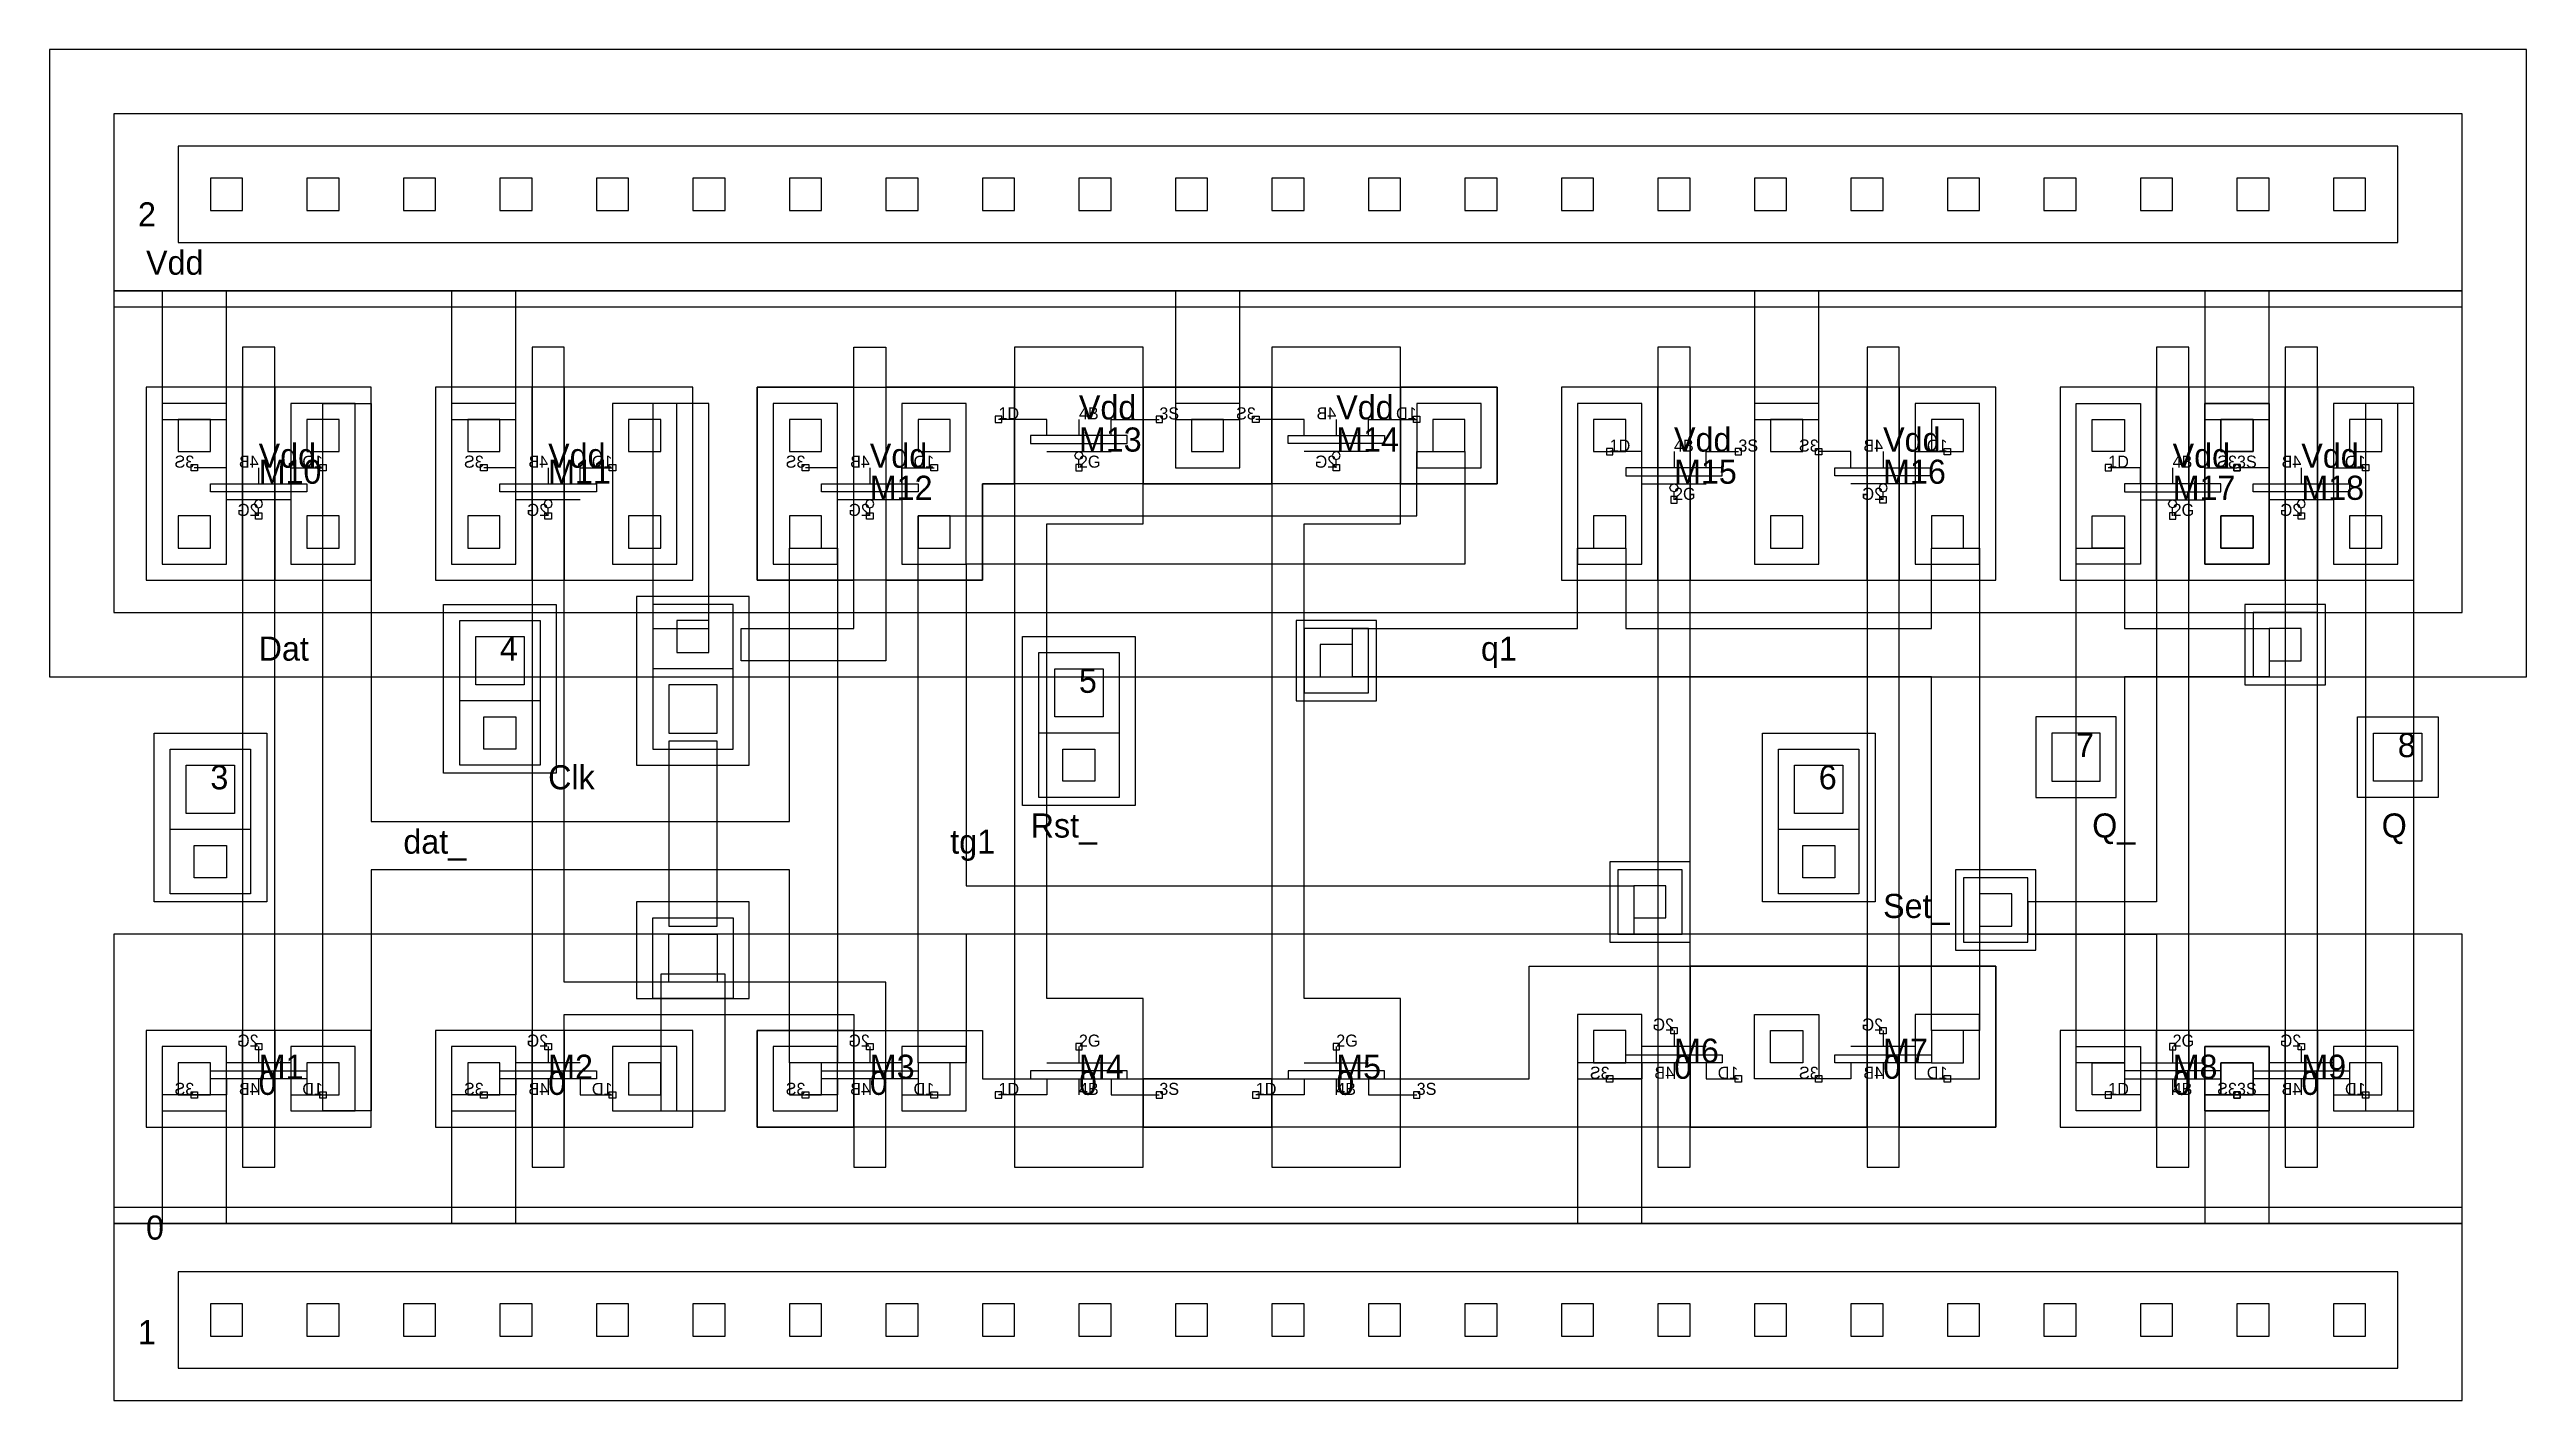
# Model space of a CAD drawing. Extents: x -4 to 794, y 0 to 644.
# Drawn here: x 306 to 460, y 230 to 314 of the extents above; entities that cross this region are included whole.
import ezdxf

# ---------------------------------------------------------------- set-up
doc = ezdxf.new("R2010")
doc.units = 0
for name, color, linetype in [('LAYER1', 7, 'CONTINUOUS'), ('LAYER10', 7, 'CONTINUOUS'), ('LAYER2', 7, 'CONTINUOUS'), ('LAYER25', 7, 'CONTINUOUS'), ('LAYER4', 7, 'CONTINUOUS'), ('LAYER42', 7, 'CONTINUOUS'), ('LAYER43', 7, 'CONTINUOUS'), ('LAYER44', 7, 'CONTINUOUS'), ('LAYER45', 7, 'CONTINUOUS'), ('LAYER46', 7, 'CONTINUOUS'), ('LAYER49', 7, 'CONTINUOUS'), ('LAYER5', 7, 'CONTINUOUS'), ('LAYER50', 7, 'CONTINUOUS'), ('LAYER51', 7, 'CONTINUOUS'), ('LAYER6', 7, 'CONTINUOUS'), ('LAYER8', 7, 'CONTINUOUS'), ('LAYER9', 7, 'CONTINUOUS')]:
    doc.layers.add(name, color=color, linetype=linetype)

# ---------------------------------------------------------------- blocks, each defined once
blk = doc.blocks.new('CCM1_1')
at = {"layer": 'LAYER25'}
blk.add_lwpolyline([(-1, -1), (1, -1), (1, 1), (-1, 1), (-1, -1)], dxfattribs=at)
at = {"layer": 'LAYER49'}
blk.add_lwpolyline([(-2, -2), (2, -2), (2, 2), (-2, 2), (-2, -2)], dxfattribs=at)
blk = doc.blocks.new('CCM1_2')
at = {"layer": 'LAYER25'}
for points in [[(-1, 5), (1, 5), (1, 7), (-1, 7), (-1, 5)], [(-1, -1), (1, -1), (1, 1), (-1, 1), (-1, -1)]]:
    blk.add_lwpolyline(points, dxfattribs=at)
at = {"layer": 'LAYER49'}
blk.add_lwpolyline([(-2, -2), (2, -2), (2, 8), (-2, 8), (-2, -2)], dxfattribs=at)
blk = doc.blocks.new('CCONT')
at = {"layer": 'LAYER25'}
blk.add_lwpolyline([(-1, -1), (1, -1), (1, 1), (-1, 1), (-1, -1)], dxfattribs=at)
blk = doc.blocks.new('CONT')
at = {"layer": 'LAYER25'}
blk.add_lwpolyline([(-1, -1), (1, -1), (1, 1), (-1, 1), (-1, -1)], dxfattribs=at)
blk = doc.blocks.new('M1V1M2')
at = {"layer": 'LAYER49'}
blk.add_lwpolyline([(-2.5, -2.5), (2.5, -2.5), (2.5, 2.5), (-2.5, 2.5), (-2.5, -2.5)], dxfattribs=at)
at = {"layer": 'LAYER50'}
blk.add_lwpolyline([(-1.5, -1.5), (1.5, -1.5), (1.5, 1.5), (-1.5, 1.5), (-1.5, -1.5)], dxfattribs=at)
at = {"layer": 'LAYER51'}
blk.add_lwpolyline([(-2.5, -2.5), (2.5, -2.5), (2.5, 2.5), (-2.5, 2.5), (-2.5, -2.5)], dxfattribs=at)
blk = doc.blocks.new('NMOS2X10_TOK')
at = {"layer": 'LAYER1'}
for points in [[(0, 2), (0, 1)], [(-2, 0), (-2, -1), (-4, -1)], [(-3, 0), (3, 0), (3, 0.5), (-3, 0.5), (-3, 0)], [(-2, 1), (2, 1)], [(0, 0), (0, -1)], [(2, 0), (2, -1), (4, -1)]]:
    blk.add_lwpolyline(points, dxfattribs=at)
at = {"layer": 'LAYER8'}
blk.add_lwpolyline([(-0.2, 1.8), (0.2, 1.8), (0.2, 2.2), (-0.2, 2.2), (-0.2, 1.8)], dxfattribs=at)
at = {"layer": 'LAYER9'}
for points in [[(-4.2, -1.2), (-3.8, -1.2), (-3.8, -0.8), (-4.2, -0.8), (-4.2, -1.2)], [(3.8, -1.2), (4.2, -1.2), (4.2, -0.8), (3.8, -0.8), (3.8, -1.2)]]:
    blk.add_lwpolyline(points, dxfattribs=at)
at = {"layer": 'LAYER5'}
for s, p in [('2G', (0, 2)), ('1D', (-4, -1)), ('4B', (0, -1)), ('3S', (4, -1))]:
    blk.add_text(s, height=0.75, dxfattribs=at).set_placement(p)
blk = doc.blocks.new('NMOS2X6_TOK')
at = {"layer": 'LAYER1'}
for points in [[(0, 2), (0, 1)], [(-2, 0), (-2, -1), (-4, -1)], [(-3, 0), (3, 0), (3, 0.5), (-3, 0.5), (-3, 0)], [(-2, 1), (2, 1)], [(0, 0), (0, -1)], [(2, 0), (2, -1), (4, -1)]]:
    blk.add_lwpolyline(points, dxfattribs=at)
at = {"layer": 'LAYER8'}
blk.add_lwpolyline([(-0.2, 1.8), (0.2, 1.8), (0.2, 2.2), (-0.2, 2.2), (-0.2, 1.8)], dxfattribs=at)
at = {"layer": 'LAYER9'}
for points in [[(-4.2, -1.2), (-3.8, -1.2), (-3.8, -0.8), (-4.2, -0.8), (-4.2, -1.2)], [(3.8, -1.2), (4.2, -1.2), (4.2, -0.8), (3.8, -0.8), (3.8, -1.2)]]:
    blk.add_lwpolyline(points, dxfattribs=at)
at = {"layer": 'LAYER5'}
for s, p in [('2G', (0, 2)), ('1D', (-4, -1)), ('4B', (0, -1)), ('3S', (4, -1))]:
    blk.add_text(s, height=0.75, dxfattribs=at).set_placement(p)
blk = doc.blocks.new('NMOS8X3_TOK')
at = {"layer": 'LAYER1'}
for points in [[(0, 2), (0, 1)], [(-2, 0), (-2, -1), (-5, -1)], [(-3, 0), (3, 0), (3, 0.5), (-3, 0.5), (-3, 0)], [(-2, 1), (2, 1)], [(0, 0), (0, -1)], [(2, 0), (2, -1), (5, -1)]]:
    blk.add_lwpolyline(points, dxfattribs=at)
at = {"layer": 'LAYER8'}
blk.add_lwpolyline([(-0.2, 1.8), (0.2, 1.8), (0.2, 2.2), (-0.2, 2.2), (-0.2, 1.8)], dxfattribs=at)
at = {"layer": 'LAYER9'}
for points in [[(-5.2, -1.2), (-4.8, -1.2), (-4.8, -0.8), (-5.2, -0.8), (-5.2, -1.2)], [(4.8, -1.2), (5.2, -1.2), (5.2, -0.8), (4.8, -0.8), (4.8, -1.2)]]:
    blk.add_lwpolyline(points, dxfattribs=at)
at = {"layer": 'LAYER5'}
for s, p in [('2G', (0, 2)), ('1D', (-5, -1)), ('4B', (0, -1)), ('3S', (5, -1))]:
    blk.add_text(s, height=0.75, dxfattribs=at).set_placement(p)
blk = doc.blocks.new('P1CCM1')
at = {"layer": 'LAYER25'}
blk.add_lwpolyline([(-1, -1), (1, -1), (1, 1), (-1, 1), (-1, -1)], dxfattribs=at)
at = {"layer": 'LAYER46'}
blk.add_lwpolyline([(-2.5, -2.5), (2.5, -2.5), (2.5, 2.5), (-2.5, 2.5), (-2.5, -2.5)], dxfattribs=at)
at = {"layer": 'LAYER49'}
blk.add_lwpolyline([(-2, -2), (2, -2), (2, 2), (-2, 2), (-2, -2)], dxfattribs=at)
blk = doc.blocks.new('P1CCM1V1M2')
at = {"layer": 'LAYER25'}
blk.add_lwpolyline([(-1, -5.5), (1, -5.5), (1, -3.5), (-1, -3.5), (-1, -5.5)], dxfattribs=at)
at = {"layer": 'LAYER46'}
blk.add_lwpolyline([(-3.5, -7), (3.5, -7), (3.5, 3.5), (-3.5, 3.5), (-3.5, -7)], dxfattribs=at)
at = {"layer": 'LAYER49'}
blk.add_lwpolyline([(-2.5, -6.5), (2.5, -6.5), (2.5, 2.5), (-2.5, 2.5), (-2.5, -6.5)], dxfattribs=at)
at = {"layer": 'LAYER50'}
blk.add_lwpolyline([(-1.5, -1.5), (1.5, -1.5), (1.5, 1.5), (-1.5, 1.5), (-1.5, -1.5)], dxfattribs=at)
at = {"layer": 'LAYER51'}
blk.add_lwpolyline([(-2.5, -2.5), (2.5, -2.5), (2.5, 2.5), (-2.5, 2.5), (-2.5, -2.5)], dxfattribs=at)
blk = doc.blocks.new('PMOS2X12_TOK')
at = {"layer": 'LAYER1'}
for points in [[(-2, 0), (-2, 1), (-4, 1)], [(-3, -0.5), (3, -0.5), (3, 0), (-3, 0), (-3, -0.5)], [(0, 1), (0, 0)], [(2, 0), (2, 1), (4, 1)], [(-2, -1), (2, -1)], [(0, -1.5), (-0.18, -1.43), (-0.25, -1.25), (-0.18, -1.07), (0, -1), (0.18, -1.07), (0.25, -1.25), (0.18, -1.43), (0, -1.5)], [(0, -2), (0, -1.5)]]:
    blk.add_lwpolyline(points, dxfattribs=at)
at = {"layer": 'LAYER10'}
for points in [[(-4.2, 0.8), (-3.8, 0.8), (-3.8, 1.2), (-4.2, 1.2), (-4.2, 0.8)], [(3.8, 0.8), (4.2, 0.8), (4.2, 1.2), (3.8, 1.2), (3.8, 0.8)]]:
    blk.add_lwpolyline(points, dxfattribs=at)
at = {"layer": 'LAYER8'}
blk.add_lwpolyline([(-0.2, -2.2), (0.2, -2.2), (0.2, -1.8), (-0.2, -1.8), (-0.2, -2.2)], dxfattribs=at)
at = {"layer": 'LAYER5'}
for s, p in [('1D', (-4, 1)), ('4B', (0, 1)), ('3S', (4, 1)), ('2G', (0, -2))]:
    blk.add_text(s, height=0.75, dxfattribs=at).set_placement(p)
blk = doc.blocks.new('PMOS8X6_TOK')
at = {"layer": 'LAYER1'}
for points in [[(-2, 0), (-2, 1), (-5, 1)], [(-3, -0.5), (3, -0.5), (3, 0), (-3, 0), (-3, -0.5)], [(0, 1), (0, 0)], [(2, 0), (2, 1), (5, 1)], [(-2, -1), (2, -1)], [(0, -1.5), (-0.18, -1.43), (-0.25, -1.25), (-0.18, -1.07), (0, -1), (0.18, -1.07), (0.25, -1.25), (0.18, -1.43), (0, -1.5)], [(0, -2), (0, -1.5)]]:
    blk.add_lwpolyline(points, dxfattribs=at)
at = {"layer": 'LAYER10'}
for points in [[(-5.2, 0.8), (-4.8, 0.8), (-4.8, 1.2), (-5.2, 1.2), (-5.2, 0.8)], [(4.8, 0.8), (5.2, 0.8), (5.2, 1.2), (4.8, 1.2), (4.8, 0.8)]]:
    blk.add_lwpolyline(points, dxfattribs=at)
at = {"layer": 'LAYER8'}
blk.add_lwpolyline([(-0.2, -2.2), (0.2, -2.2), (0.2, -1.8), (-0.2, -1.8), (-0.2, -2.2)], dxfattribs=at)
at = {"layer": 'LAYER5'}
for s, p in [('1D', (-5, 1)), ('4B', (0, 1)), ('3S', (5, 1)), ('2G', (0, -2))]:
    blk.add_text(s, height=0.75, dxfattribs=at).set_placement(p)
blk = doc.blocks.new('LATCH4')
at = {"layer": 'LAYER10'}
for points in [[(2, 51), (8, 51), (8, 63), (2, 63), (2, 51)], [(10, 51), (16, 51), (16, 63), (10, 63), (10, 51)], [(20, 51), (26, 51), (26, 63), (20, 63), (20, 51)], [(28, 51), (36, 51), (36, 63), (28, 63), (28, 51)], [(40, 51), (46, 51), (46, 63), (40, 63), (40, 51)], [(48, 63), (48, 51), (54, 51), (54, 57), (56, 57), (56, 63), (48, 63)], [(64, 57), (72, 57), (72, 63), (64, 63), (64, 57)], [(80, 57), (86, 57), (86, 63), (80, 63), (80, 57)], [(90, 51), (96, 51), (96, 63), (90, 63), (90, 51)], [(98, 51), (109, 51), (109, 63), (98, 63), (98, 51)], [(111, 51), (117, 51), (117, 63), (111, 63), (111, 51)], [(121, 51), (127, 51), (127, 63), (121, 63), (121, 51)], [(129, 51), (135, 51), (135, 63), (129, 63), (129, 51)], [(137, 51), (143, 51), (143, 63), (137, 63), (137, 51)]]:
    blk.add_lwpolyline(points, dxfattribs=at)
at = {"layer": 'LAYER42'}
blk.add_lwpolyline([(-4, 45), (150, 45), (150, 84), (-4, 84), (-4, 45)], dxfattribs=at)
at = {"layer": 'LAYER43'}
for points in [[(4, 72), (142, 72), (142, 78), (4, 78), (4, 72)], [(2, 51), (16, 51), (16, 63), (2, 63), (2, 51)], [(20, 51), (36, 51), (36, 63), (20, 63), (20, 51)], [(40, 63), (86, 63), (86, 57), (54, 57), (54, 51), (40, 51), (40, 63)], [(90, 51), (117, 51), (117, 63), (90, 63), (90, 51)], [(121, 51), (135, 51), (135, 63), (121, 63), (121, 51)], [(129, 51), (143, 51), (143, 63), (129, 63), (129, 51)], [(40, 23), (54, 23), (54, 20), (88, 20), (88, 27), (117, 27), (117, 17), (40, 17), (40, 23)], [(2, 17), (16, 17), (16, 23), (2, 23), (2, 17)], [(20, 17), (36, 17), (36, 23), (20, 23), (20, 17)], [(121, 17), (135, 17), (135, 23), (121, 23), (121, 17)], [(129, 17), (143, 17), (143, 23), (129, 23), (129, 17)], [(4, 2), (142, 2), (142, 8), (4, 8), (4, 2)]]:
    blk.add_lwpolyline(points, dxfattribs=at)
at = {"layer": 'LAYER44'}
for points in [[(0, 49), (146, 49), (146, 69), (0, 69), (0, 49)], [(0, 0), (146, 0), (146, 11), (0, 11), (0, 0)]]:
    blk.add_lwpolyline(points, dxfattribs=at)
at = {"layer": 'LAYER45'}
for points in [[(0, 69), (146, 69), (146, 80), (0, 80), (0, 69)], [(0, 11), (146, 11), (146, 29), (0, 29), (0, 11)]]:
    blk.add_lwpolyline(points, dxfattribs=at)
at = {"layer": 'LAYER46'}
for points in [[(8, 65.5), (8, 14.5), (10, 14.5), (10, 65.5), (8, 65.5)], [(26, 65.5), (26, 14.5), (28, 14.5), (28, 24), (46, 24), (46, 14.5), (48, 14.5), (48, 26), (28, 26), (28, 65.5), (26, 65.5)], [(46, 65.5), (48, 65.5), (48, 46), (39, 46), (39, 48), (46, 48), (46, 65.5)], [(64, 65.5), (56, 65.5), (56, 14.5), (64, 14.5), (64, 25), (58, 25), (58, 54.5), (64, 54.5), (64, 65.5)], [(80, 65.5), (72, 65.5), (72, 14.5), (80, 14.5), (80, 25), (74, 25), (74, 54.5), (80, 54.5), (80, 65.5)], [(96, 65.5), (96, 14.5), (98, 14.5), (98, 65.5), (96, 65.5)], [(109, 65.5), (109, 14.5), (111, 14.5), (111, 30), (111, 47), (111, 65.5), (109, 65.5)], [(127, 65.5), (127, 31), (119, 31), (119, 29), (127, 29), (127, 14.5), (129, 14.5), (129, 65.5), (127, 65.5)], [(135, 65.5), (135, 14.5), (137, 14.5), (137, 65.5), (135, 65.5)], [(32.5, 25), (39.5, 25), (39.5, 31), (32.5, 31), (32.5, 25)]]:
    blk.add_lwpolyline(points, dxfattribs=at)
at = {"layer": 'LAYER49'}
for points in [[(0, 68), (146, 68), (146, 80), (0, 80), (0, 68)], [(3, 61), (7, 61), (7, 69), (3, 69), (3, 61)], [(21, 61), (25, 61), (25, 69), (21, 69), (21, 61)], [(66, 61), (70, 61), (70, 69), (66, 69), (66, 61)], [(102, 61), (106, 61), (106, 69), (102, 69), (102, 61)], [(130, 61), (134, 61), (134, 69), (130, 69), (130, 61)], [(13, 62), (16, 62), (16, 36), (42, 36), (42, 53), (45, 53), (45, 21), (42, 21), (42, 33), (16, 33), (16, 18), (13, 18), (13, 62)], [(33.5, 48), (37, 48), (37, 62), (33.5, 62), (33.5, 48)], [(140, 18), (143, 18), (143, 62), (140, 62), (140, 18)], [(81, 59), (84, 59), (84, 52), (53, 52), (53, 32), (94.5, 32), (94.5, 29), (53, 29), (53, 21), (50, 21), (50, 55), (81, 55), (81, 59)], [(91, 53), (94, 53), (94, 48), (113, 48), (113, 53), (116, 53), (116, 23), (113, 23), (113, 45), (77, 45), (77, 48), (91, 48), (91, 53)], [(122, 53), (125, 53), (125, 48), (134, 48), (134, 45), (125, 45), (125, 21), (122, 21), (122, 53)], [(34, 18), (38, 18), (38, 26.5), (34, 26.5), (34, 18)], [(91, 11), (95, 11), (95, 21), (91, 21), (91, 11)], [(3, 11), (7, 11), (7, 19), (3, 19), (3, 11)], [(21, 11), (25, 11), (25, 19), (21, 19), (21, 11)], [(130, 11), (134, 11), (134, 19), (130, 19), (130, 11)], [(0, 0), (146, 0), (146, 12), (0, 12), (0, 0)]]:
    blk.add_lwpolyline(points, dxfattribs=at)
at = {"layer": 'LAYER51'}
blk.add_lwpolyline([(34.5, 29.5), (37.5, 29.5), (37.5, 41), (34.5, 41), (34.5, 29.5)], dxfattribs=at)
at = {"layer": 'LAYER9'}
for points in [[(88, 27), (96, 27), (96, 17), (80, 17), (80, 20), (88, 20), (88, 27)], [(98, 17), (109, 17), (109, 27), (98, 27), (98, 17)], [(111, 17), (117, 17), (117, 27), (111, 27), (111, 17)], [(2, 17), (8, 17), (8, 23), (2, 23), (2, 17)], [(10, 17), (16, 17), (16, 23), (10, 23), (10, 17)], [(20, 17), (26, 17), (26, 23), (20, 23), (20, 17)], [(28, 17), (36, 17), (36, 23), (28, 23), (28, 17)], [(40, 17), (46, 17), (46, 23), (40, 23), (40, 17)], [(48, 23), (54, 23), (54, 20), (56, 20), (56, 17), (48, 17), (48, 23)], [(121, 17), (127, 17), (127, 23), (121, 23), (121, 17)], [(129, 17), (135, 17), (135, 23), (129, 23), (129, 17)], [(137, 17), (143, 17), (143, 23), (137, 23), (137, 17)], [(64, 17), (72, 17), (72, 20), (64, 20), (64, 17)]]:
    blk.add_lwpolyline(points, dxfattribs=at)
for name, p in [('CCONT', (7, 75)), ('CONT', (13, 75)), ('CONT', (19, 75)), ('CONT', (25, 75)), ('CONT', (31, 75)), ('CONT', (37, 75)), ('CONT', (43, 75)), ('CONT', (49, 75)), ('CONT', (55, 75)), ('CONT', (61, 75)), ('CONT', (67, 75)), ('CONT', (73, 75)), ('CONT', (79, 75)), ('CONT', (85, 75)), ('CONT', (91, 75)), ('CONT', (97, 75)), ('CONT', (103, 75)), ('CONT', (109, 75)), ('CONT', (115, 75)), ('CONT', (121, 75)), ('CONT', (127, 75)), ('CONT', (133, 75)), ('CONT', (139, 75)), ('CCM1_2', (5, 54)), ('CCM1_2', (13, 54)), ('CCM1_2', (23, 54)), ('CCM1_2', (33, 54)), ('CCM1_2', (43, 54)), ('CCM1_2', (51, 54)), ('PMOS8X6_TOK', (60, 60)), ('CCM1_1', (68, 60)), ('CCM1_1', (83, 60)), ('CCM1_2', (93, 54)), ('CCM1_2', (104, 54)), ('CCM1_2', (114, 54)), ('CCM1_2', (132, 54)), ('CCM1_2', (140, 54)), ('PMOS2X12_TOK', (97, 58)), ('PMOS2X12_TOK', (128, 57)), ('P1CCM1', (135, 47)), ('P1CCM1', (76, 46)), ('M1V1M2', (122, 40)), ('P1CCM1', (95.5, 31)), ('P1CCM1', (117, 30.5)), ('CCM1_1', (93, 22)), ('CCM1_1', (114, 22)), ('CCM1_1', (5, 20)), ('CCM1_1', (13, 20)), ('CCM1_1', (23, 20)), ('CCM1_1', (33, 20)), ('CCM1_1', (43, 20)), ('CCM1_1', (51, 20)), ('NMOS8X3_TOK', (60, 20)), ('NMOS8X3_TOK', (76, 20)), ('NMOS2X6_TOK', (128, 20)), ('CCM1_1', (132, 20)), ('CCM1_1', (140, 20)), ('CCONT', (7, 5)), ('CONT', (13, 5)), ('CONT', (19, 5)), ('CONT', (25, 5)), ('CONT', (31, 5)), ('CONT', (37, 5)), ('CONT', (43, 5)), ('CONT', (49, 5)), ('CONT', (55, 5)), ('CONT', (61, 5)), ('CONT', (67, 5)), ('CONT', (73, 5)), ('CONT', (79, 5)), ('CONT', (85, 5)), ('CONT', (91, 5)), ('CONT', (97, 5)), ('CONT', (103, 5)), ('CONT', (109, 5)), ('CONT', (115, 5)), ('CONT', (121, 5)), ('CONT', (127, 5)), ('CONT', (133, 5)), ('CONT', (139, 5))]:
    blk.add_blockref(name, p)
at = {"xscale": -1}
for name, p in [('PMOS8X6_TOK', (76, 60)), ('CCM1_2', (124, 54)), ('CCM1_2', (132, 54)), ('PMOS2X12_TOK', (9, 57)), ('PMOS2X12_TOK', (27, 57)), ('PMOS2X12_TOK', (47, 57)), ('PMOS2X12_TOK', (110, 58)), ('PMOS2X12_TOK', (136, 57)), ('P1CCM1V1M2', (24, 46)), ('P1CCM1V1M2', (60, 44)), ('M1V1M2', (142, 40)), ('P1CCM1V1M2', (6, 38)), ('P1CCM1V1M2', (106, 38)), ('M1V1M2', (36, 27.5)), ('NMOS2X10_TOK', (97, 21)), ('CCM1_1', (104, 22)), ('NMOS2X10_TOK', (110, 21)), ('NMOS2X6_TOK', (9, 20)), ('NMOS2X6_TOK', (27, 20)), ('NMOS2X6_TOK', (47, 20)), ('CCM1_1', (124, 20)), ('CCM1_1', (132, 20)), ('NMOS2X6_TOK', (136, 20))]:
    blk.add_blockref(name, p, dxfattribs=at)
at = {"rotation": 180}
blk.add_blockref('P1CCM1V1M2', (36, 43), dxfattribs=at)
at = {"layer": 'LAYER2'}
for s, p in [('q1', (85, 46)), ('tg1', (52, 34))]:
    blk.add_text(s, height=1.5, dxfattribs=at).set_placement(p)
at = {"layer": 'LAYER4'}
for s, p in [('Vdd', (2, 70)), ('Vdd', (60, 61)), ('Vdd', (76, 61)), ('Vdd', (97, 59)), ('Vdd', (110, 59)), ('Vdd', (9, 58)), ('Vdd', (27, 58)), ('Vdd', (47, 58)), ('Vdd', (128, 58)), ('Vdd', (136, 58)), ('Dat', (9, 46)), ('Clk', (27, 38)), ('dat_', (18, 34)), ('Rst_', (57, 35)), ('Q_', (123, 35)), ('Q', (141, 35)), ('Set_', (110, 30)), ('0', (9, 19)), ('0', (27, 19)), ('0', (47, 19)), ('0', (60, 19)), ('0', (76, 19)), ('0', (97, 20)), ('0', (110, 20)), ('0', (128, 19)), ('0', (136, 19)), ('0', (2, 10))]:
    blk.add_text(s, height=1.5, dxfattribs=at).set_placement(p)
at = {"layer": 'LAYER5'}
for s, p in [('2', (1.5, 73)), ('4', (24, 46)), ('5', (60, 44)), ('7', (122, 40)), ('8', (142, 40)), ('3', (6, 38)), ('6', (106, 38)), ('1', (1.5, 3.5))]:
    blk.add_text(s, height=1.5, dxfattribs=at).set_placement(p)
at = {"layer": 'LAYER6'}
for s, p in [('M13', (60, 59)), ('M14', (76, 59)), ('M10', (9, 57)), ('M16', (110, 57)), ('M11', (27, 57)), ('M12', (47, 56)), ('M15', (97, 57)), ('M17', (128, 56)), ('M18', (136, 56)), ('M6', (97, 21)), ('M7', (110, 21)), ('M1', (9, 20)), ('M2', (27, 20)), ('M3', (47, 20)), ('M4', (60, 20)), ('M5', (76, 20)), ('M8', (128, 20)), ('M9', (136, 20))]:
    blk.add_text(s, height=1.5, dxfattribs=at).set_placement(p)

msp = doc.modelspace()

# ---------------------------------------------------------------- block references
msp.add_blockref('LATCH4', (310, 230))

doc.saveas('drawing.dxf')
